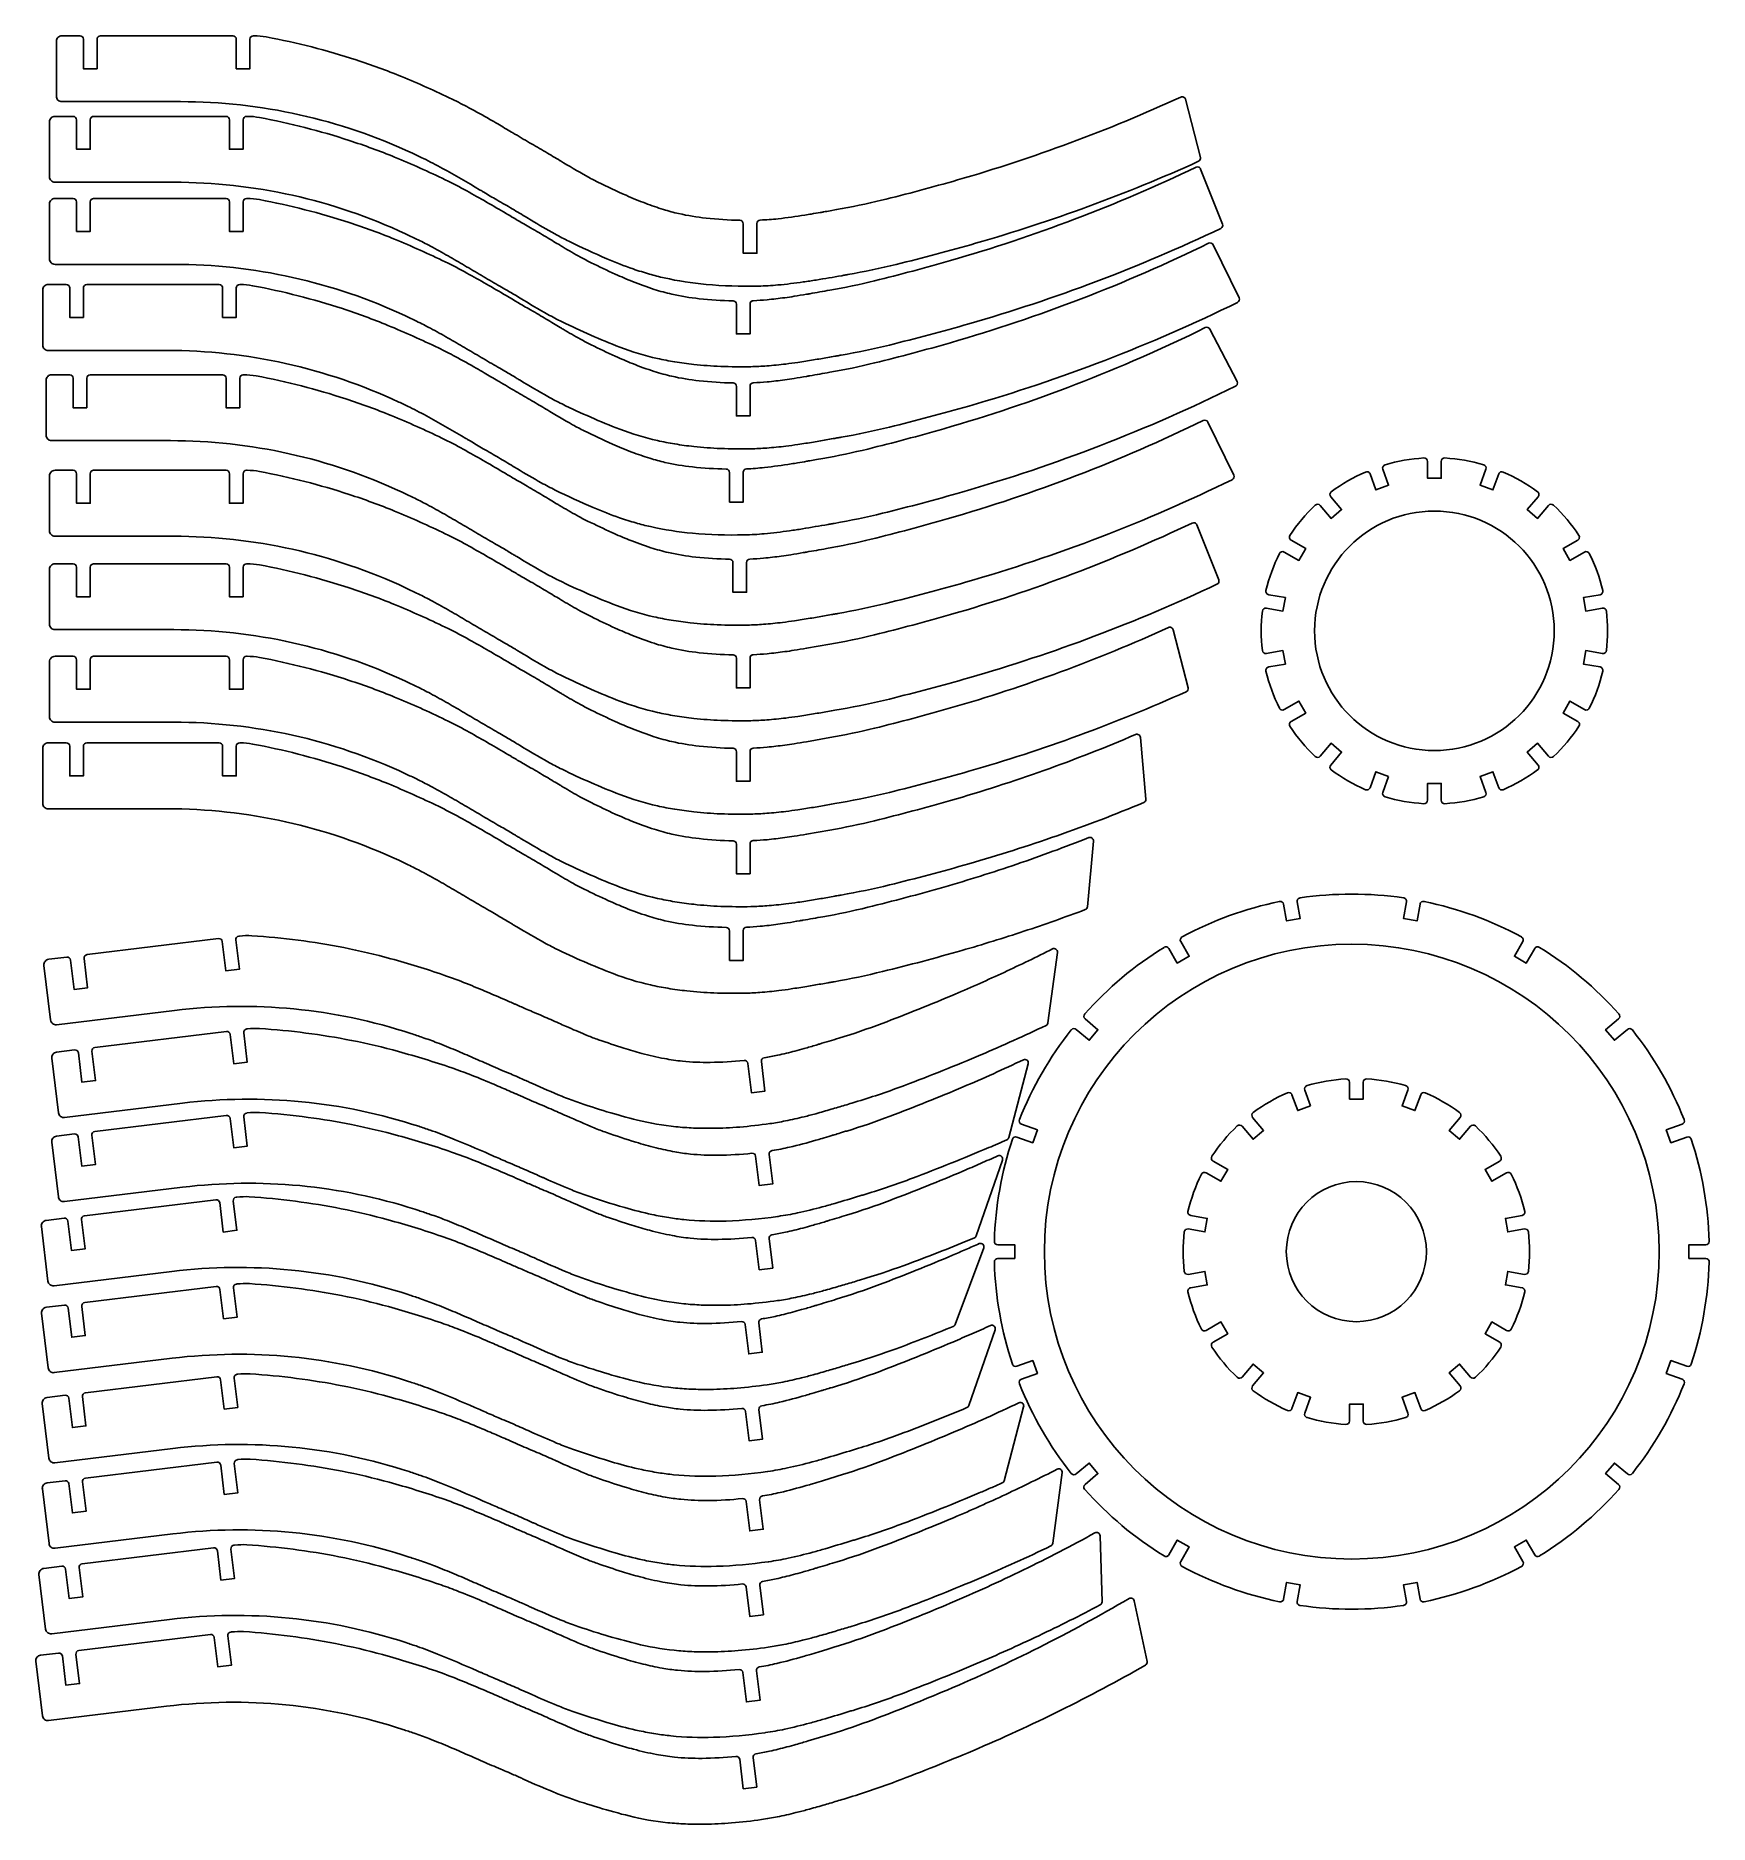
# Model space of a CAD drawing. Header units: millimetres. Extents: x 4049 to 4539, y 787 to 1311.
import ezdxf

# ---------------------------------------------------------------- set-up
doc = ezdxf.new("R2010")
doc.units = ezdxf.units.MM
doc.linetypes.add('K5LT_BASIC', pattern=[0])

msp = doc.modelspace()

# ---------------------------------------------------------------- linework, layer by layer
at = {"color": 150, "linetype": 'K5LT_BASIC', "true_color": 0x0080ff}
for points in [[(4213.74, 1267.73, 0.009224), (4221.99, 1263.87, 0.013772), (4227.63, 1261.54, 0.016028), (4232.96, 1259.7, 0.019721), (4237.38, 1258.52, 0.028102), (4245.39, 1257.18, 0.022984), (4255.29, 1256.56, -0.409223), (4256.27, 1255.56), (4256.27, 1246.9), (4260.27, 1246.9), (4260.27, 1255.61, -0.402696), (4261.23, 1256.61, 0.017988), (4266.47, 1257, 0.011942), (4274.31, 1258.07, 0.001883), (4276.21, 1258.38, 0.001348), (4278.86, 1258.84, 0.00035), (4279.82, 1259, 0.000171), (4281.76, 1259.34), (4283.61, 1259.67, 0.016857), (4296.72, 1262.42, 0.009801), (4318.98, 1268.35, 0.018907), (4351.98, 1279.21, 0.018759), (4384.33, 1292.63, -0.46691), (4385.72, 1291.98), (4390.13, 1274.98, -0.365194), (4389.58, 1273.82, -0.017984), (4357.27, 1260.6, -0.018106), (4324.31, 1249.82, -0.009989), (4301.05, 1243.63, -0.016669), (4286.94, 1240.67, 0.000143), (4286.33, 1240.56, 0.000071), (4285.1, 1240.34, -0.002647), (4277.61, 1239.07, -0.005294), (4273.85, 1238.49, -0.012955), (4266.45, 1237.62, -0.016777), (4260.7, 1237.29, -0.000561), (4260.52, 1237.29, -0.027333), (4245.4, 1237.79, -0.033365), (4233.15, 1239.7, -0.014632), (4228.84, 1240.8, -0.013051), (4224.09, 1242.3, -0.018585), (4216.39, 1245.28, -0.012477), (4205.24, 1250.42, -0.013638), (4201.17, 1252.55, -0.007736), (4194.17, 1256.62), (4192.98, 1257.34, 0.00204), (4188.67, 1259.91, 0.004088), (4186.5, 1261.17, -0.002559), (4184.15, 1262.53, -0.001568), (4180.33, 1264.77, -0.000076), (4179.93, 1265.01, -0.000038), (4179.13, 1265.49, 0.006901), (4168.22, 1271.75, 0.013857), (4162.66, 1274.65, 0.001761), (4161.03, 1275.43, 0.001797), (4159.43, 1276.18, 0.109897), (4091.6, 1291.28), (4056.84, 1291.28, -0.414214), (4055.24, 1292.88), (4055.24, 1308.97, -0.414214), (4056.84, 1310.57), (4062.15, 1310.57, -0.414214), (4063.15, 1309.57), (4063.15, 1300.92), (4067.15, 1300.92), (4067.15, 1309.57, -0.414214), (4068.15, 1310.57), (4106.91, 1310.57, -0.414214), (4107.91, 1309.57), (4107.91, 1300.92), (4111.91, 1300.92), (4111.91, 1309.57, -0.414214), (4112.91, 1310.57), (4113.11, 1310.57, -0.046509), (4116.68, 1310.23, -0.016145), (4129.98, 1307.28, -0.016277), (4142.96, 1303.51, -0.018238), (4156.25, 1298.63, -0.015886), (4171.08, 1292, -0.009789), (4175.96, 1289.51, -0.007563), (4182.15, 1286.08, -0.002175), (4184.42, 1284.76, -0.001212), (4188.48, 1282.37, -0.000006), (4188.6, 1282.29, -0.000003), (4188.85, 1282.15, 0.001352), (4193.74, 1279.27, 0.00288), (4196.06, 1277.93, -0.003961), (4198.42, 1276.56, -0.002157), (4202.73, 1273.98), (4202.78, 1273.96, 0.006569), (4210.34, 1269.53, 0.015001)], [(4203.24, 1226.83, 0.022433), (4220.2, 1219.42, 0.036326), (4231.15, 1216.11, 0.014712), (4236.22, 1215.12, 0.013504), (4241.79, 1214.36, 0.017144), (4249.68, 1213.78, 0.015324), (4258.52, 1213.7, 0.013813), (4263.17, 1213.92, 0.011483), (4268.74, 1214.48, 0.005942), (4272.27, 1214.96, 0.004548), (4276.86, 1215.68, 0.001632), (4278.95, 1216.03, 0.000818), (4283.1, 1216.75, -0.000071), (4284.33, 1216.97, -0.000143), (4284.94, 1217.08, 0.016669), (4299.05, 1220.04, 0.009989), (4322.31, 1226.23, 0.020523), (4359.59, 1238.63, 0.020335), (4396.08, 1254.17, 0.395403), (4396.58, 1255.44), (4390.17, 1271.54, 0.433977), (4388.81, 1272.08, -0.020621), (4353.28, 1256.86, -0.020827), (4316.98, 1244.77, -0.009801), (4294.72, 1238.83, -0.016857), (4281.61, 1236.08, -0.000197), (4275.77, 1235.06, -0.001191), (4274.81, 1234.89, -0.003195), (4271.17, 1234.3, -0.004256), (4268.43, 1233.9, -0.010704), (4263.24, 1233.29, -0.013942), (4259.23, 1233.02, 0.402696), (4258.27, 1232.02), (4258.27, 1223.31), (4254.27, 1223.31), (4254.27, 1231.97, 0.409223), (4253.29, 1232.97, -0.022984), (4243.39, 1233.6, -0.028102), (4235.38, 1234.93, -0.022627), (4230.25, 1236.33, -0.017635), (4223.84, 1238.65, -0.010921), (4218.84, 1240.79, -0.007563), (4211.74, 1244.14, -0.012846), (4208.63, 1245.77, -0.007677), (4203.55, 1248.7, -0.000708), (4202.65, 1249.24, -0.000339), (4200.78, 1250.37), (4200.78, 1250.37, 0.002143), (4196.42, 1252.97, 0.003975), (4194.06, 1254.34, -0.002342), (4192.05, 1255.5, -0.001545), (4189.02, 1257.27, -0.000232), (4188.31, 1257.7, -0.000114), (4186.85, 1258.56, 0.007212), (4175.35, 1265.15, 0.013537), (4169.08, 1268.41, 0.015886), (4154.25, 1275.04, 0.018238), (4140.96, 1279.92, 0.016277), (4127.98, 1283.69, 0.016145), (4114.68, 1286.64, 0.046509), (4111.11, 1286.98), (4110.91, 1286.98, 0.414214), (4109.91, 1285.98), (4109.91, 1277.33), (4105.91, 1277.33), (4105.91, 1285.98, 0.414214), (4104.91, 1286.98), (4066.15, 1286.98, 0.414214), (4065.15, 1285.98), (4065.15, 1277.33), (4061.15, 1277.33), (4061.15, 1285.98, 0.414214), (4060.15, 1286.98), (4054.84, 1286.98, 0.414214), (4053.24, 1285.38), (4053.24, 1269.29, 0.414214), (4054.84, 1267.69), (4089.6, 1267.69, -0.109897), (4157.43, 1252.59, -0.001797), (4159.03, 1251.84, -0.001761), (4160.66, 1251.06, -0.009435), (4164.72, 1248.99, -0.007265), (4169.91, 1246.12, -0.002706), (4172.32, 1244.73, -0.001352), (4177.13, 1241.9, 0.001412), (4182.04, 1239, 0.002829), (4184.5, 1237.58, -0.00355), (4186.5, 1236.42, -0.002291), (4189.58, 1234.59), (4190.98, 1233.75, 0.007169), (4199.1, 1229.01, 0.014412)], [(4203.24, 1202.79, 0.022433), (4220.2, 1195.39, 0.036326), (4231.15, 1192.08, 0.014712), (4236.22, 1191.09, 0.013504), (4241.79, 1190.33, 0.017144), (4249.68, 1189.75, 0.015324), (4258.52, 1189.66, 0.013813), (4263.17, 1189.89, 0.011483), (4268.74, 1190.45, 0.005942), (4272.27, 1190.92, 0.004548), (4276.86, 1191.64, 0.001632), (4278.95, 1192, 0.000818), (4283.1, 1192.72, -0.000071), (4284.33, 1192.94, -0.000143), (4284.94, 1193.04, 0.016669), (4299.05, 1196, 0.009989), (4322.31, 1202.19, 0.021921), (4362.09, 1215.55, 0.021686), (4400.97, 1232.5, 0.414145), (4401.43, 1233.83), (4393.85, 1249.37, 0.414285), (4392.51, 1249.83, -0.021682), (4355.16, 1233.55, -0.021927), (4316.98, 1220.73, -0.009801), (4294.72, 1214.8, -0.016857), (4281.61, 1212.05, -0.000197), (4275.77, 1211.03, -0.001191), (4274.81, 1210.86, -0.003195), (4271.17, 1210.27, -0.004256), (4268.43, 1209.86, -0.010704), (4263.24, 1209.25, -0.013942), (4259.23, 1208.98, 0.402696), (4258.27, 1207.99), (4258.27, 1199.28), (4254.27, 1199.28), (4254.27, 1207.94, 0.409223), (4253.29, 1208.94, -0.022984), (4243.39, 1209.56, -0.028102), (4235.38, 1210.9, -0.022627), (4230.25, 1212.3, -0.017635), (4223.84, 1214.62, -0.010921), (4218.84, 1216.76, -0.007563), (4211.74, 1220.11, -0.012846), (4208.63, 1221.74, -0.007677), (4203.55, 1224.67, -0.000708), (4202.65, 1225.2, -0.000339), (4200.78, 1226.33), (4200.78, 1226.33, 0.002143), (4196.42, 1228.94, 0.003975), (4194.06, 1230.31, -0.002342), (4192.05, 1231.46, -0.001545), (4189.02, 1233.24), (4186.85, 1234.53, 0.007212), (4175.35, 1241.12, 0.013537), (4169.08, 1244.38, 0.015886), (4154.25, 1251.01, 0.018238), (4140.96, 1255.89, 0.016277), (4127.98, 1259.66, 0.016145), (4114.68, 1262.61, 0.046509), (4111.11, 1262.94), (4110.91, 1262.94, 0.414214), (4109.91, 1261.94), (4109.91, 1253.3), (4105.91, 1253.3), (4105.91, 1261.94, 0.414214), (4104.91, 1262.94), (4066.15, 1262.94, 0.414214), (4065.15, 1261.94), (4065.15, 1253.3), (4061.15, 1253.3), (4061.15, 1261.94, 0.414214), (4060.15, 1262.94), (4054.84, 1262.94, 0.414214), (4053.24, 1261.34), (4053.24, 1245.25, 0.414214), (4054.84, 1243.65), (4089.6, 1243.65, -0.109897), (4157.43, 1228.56, -0.001797), (4159.03, 1227.81, -0.001761), (4160.66, 1227.02, -0.009435), (4164.72, 1224.95, -0.007265), (4169.91, 1222.09, -0.002706), (4172.32, 1220.69, -0.001352), (4177.13, 1217.86, 0.001412), (4182.04, 1214.97, 0.002829), (4184.5, 1213.55, -0.00355), (4186.5, 1212.39, -0.002291), (4189.58, 1210.56, -0.000191), (4190.05, 1210.28, -0.000096), (4190.98, 1209.71, 0.007169), (4199.1, 1204.97, 0.014412)], [(4209.74, 1194.91, 0.009224), (4217.99, 1191.05, 0.013772), (4223.63, 1188.72, 0.016028), (4228.96, 1186.88, 0.019721), (4233.38, 1185.7, 0.028102), (4241.39, 1184.36, 0.022984), (4251.29, 1183.74, -0.409223), (4252.27, 1182.74), (4252.27, 1174.07), (4256.27, 1174.07), (4256.27, 1182.78, -0.402696), (4257.23, 1183.78, 0.017988), (4262.47, 1184.18, 0.011942), (4270.31, 1185.25, 0.001883), (4272.21, 1185.56, 0.001348), (4274.86, 1186.01, 0.00035), (4275.82, 1186.18, 0.000171), (4277.76, 1186.52), (4279.61, 1186.84, 0.016857), (4292.72, 1189.6, 0.009801), (4314.98, 1195.53, 0.022232), (4353.69, 1208.55, 0.021975), (4391.53, 1225.13, -0.407681), (4392.86, 1224.7), (4400.83, 1209.35, -0.420547), (4400.39, 1207.99, -0.022076), (4360.81, 1190.62, -0.022327), (4320.31, 1176.99, -0.009989), (4297.05, 1170.8, -0.016669), (4282.94, 1167.84, 0.000143), (4282.33, 1167.73, 0.000071), (4281.1, 1167.52, -0.002647), (4273.61, 1166.24, -0.005294), (4269.85, 1165.66, -0.012955), (4262.45, 1164.79, -0.016777), (4256.7, 1164.47, -0.000561), (4256.52, 1164.46, -0.027333), (4241.4, 1164.96, -0.033365), (4229.15, 1166.87, -0.014632), (4224.84, 1167.98, -0.013051), (4220.09, 1169.48, -0.018585), (4212.39, 1172.46, -0.012477), (4201.24, 1177.59, -0.013638), (4197.17, 1179.73, -0.007736), (4190.17, 1183.8, -0.000137), (4189.77, 1184.04, -0.000069), (4188.98, 1184.51, 0.00204), (4184.67, 1187.09, 0.004088), (4182.5, 1188.35, -0.002559), (4180.15, 1189.7, -0.001568), (4176.33, 1191.95, -0.000076), (4175.93, 1192.19, -0.000038), (4175.13, 1192.66, 0.006901), (4164.22, 1198.93, 0.013857), (4158.66, 1201.82, 0.001761), (4157.03, 1202.6, 0.001797), (4155.43, 1203.36, 0.109897), (4087.6, 1218.45), (4052.84, 1218.45, -0.414214), (4051.24, 1220.05), (4051.24, 1236.14, -0.414214), (4052.84, 1237.74), (4058.15, 1237.74, -0.414214), (4059.15, 1236.74), (4059.15, 1228.1), (4063.15, 1228.1), (4063.15, 1236.74, -0.414214), (4064.15, 1237.74), (4102.91, 1237.74, -0.414214), (4103.91, 1236.74), (4103.91, 1228.1), (4107.91, 1228.1), (4107.91, 1236.74, -0.414214), (4108.91, 1237.74), (4109.11, 1237.74, -0.046509), (4112.68, 1237.41, -0.016145), (4125.98, 1234.46, -0.016277), (4138.96, 1230.69, -0.018238), (4152.25, 1225.8, -0.015886), (4167.08, 1219.18, -0.009789), (4171.96, 1216.69, -0.007563), (4178.15, 1213.26, -0.002175), (4180.42, 1211.94, -0.001212), (4184.48, 1209.54, -0.000006), (4184.6, 1209.47, -0.000003), (4184.85, 1209.33, 0.001352), (4189.74, 1206.44, 0.00288), (4192.06, 1205.11, -0.003961), (4194.42, 1203.73, -0.002157), (4198.73, 1201.16), (4198.78, 1201.13, 0.006569), (4206.34, 1196.7, 0.015001)], [(4399.4, 1180.62, 0.414523), (4399.86, 1181.95), (4392.27, 1197.49, 0.413893), (4390.94, 1197.95, -0.021518), (4353.87, 1181.84, -0.021757), (4315.98, 1169.13, -0.009801), (4293.72, 1163.2, -0.016857), (4280.61, 1160.45, -0.000197), (4274.77, 1159.43, -0.001191), (4273.81, 1159.26, -0.003195), (4270.17, 1158.67, -0.004256), (4267.43, 1158.26, -0.010704), (4262.24, 1157.65, -0.013942), (4258.23, 1157.38, 0.402696), (4257.27, 1156.38), (4257.27, 1147.68), (4253.27, 1147.68), (4253.27, 1156.34, 0.409223), (4252.29, 1157.34, -0.022984), (4242.39, 1157.96, -0.028102), (4234.38, 1159.3, -0.022627), (4229.25, 1160.7, -0.017635), (4222.84, 1163.02, -0.010921), (4217.84, 1165.16, -0.007563), (4210.74, 1168.51, -0.012846), (4207.63, 1170.14, -0.007677), (4202.55, 1173.06, -0.000708), (4201.65, 1173.6, -0.000339), (4199.78, 1174.73), (4199.78, 1174.73, 0.002143), (4195.42, 1177.33, 0.003975), (4193.06, 1178.71, -0.002342), (4191.05, 1179.86, -0.001545), (4188.02, 1181.64, -0.000232), (4187.31, 1182.06, -0.000114), (4185.85, 1182.93, 0.007212), (4174.35, 1189.52, 0.013537), (4168.08, 1192.78, 0.015886), (4153.25, 1199.41, 0.018238), (4139.96, 1204.29, 0.016277), (4126.98, 1208.06, 0.016145), (4113.68, 1211.01, 0.046509), (4110.11, 1211.34), (4109.91, 1211.34, 0.414214), (4108.91, 1210.34), (4108.91, 1201.7), (4104.91, 1201.7), (4104.91, 1210.34, 0.414214), (4103.91, 1211.34), (4065.15, 1211.34, 0.414214), (4064.15, 1210.34), (4064.15, 1201.7), (4060.15, 1201.7), (4060.15, 1210.34, 0.414214), (4059.15, 1211.34), (4053.84, 1211.34, 0.414214), (4052.24, 1209.74), (4052.24, 1193.65, 0.414214), (4053.84, 1192.05), (4088.6, 1192.05, -0.109897), (4156.43, 1176.96, -0.001797), (4158.03, 1176.21, -0.001761), (4159.66, 1175.42, -0.009435), (4163.72, 1173.35, -0.007265), (4168.91, 1170.49, -0.002706), (4171.32, 1169.09, -0.001352), (4176.13, 1166.26, 0.001412), (4181.04, 1163.37, 0.002829), (4183.5, 1161.95, -0.00355), (4185.5, 1160.79, -0.002291), (4188.58, 1158.96, -0.000191), (4189.05, 1158.67, -0.000096), (4189.98, 1158.11, 0.007169), (4198.1, 1153.37, 0.014412), (4202.24, 1151.19, 0.022433), (4219.2, 1143.79, 0.036326), (4230.15, 1140.48, 0.014712), (4235.22, 1139.49, 0.013504), (4240.79, 1138.73, 0.017144), (4248.68, 1138.14, 0.015324), (4257.52, 1138.06, 0.013813), (4262.17, 1138.29, 0.011483), (4267.74, 1138.85, 0.005942), (4271.27, 1139.32, 0.004548), (4275.86, 1140.04, 0.001632), (4277.95, 1140.4, 0.000818), (4282.1, 1141.12, -0.000071), (4283.33, 1141.34, -0.000143), (4283.94, 1141.44, 0.016669), (4298.05, 1144.4, 0.009989), (4321.31, 1150.59, 0.021757), (4360.8, 1163.83, 0.021527)], [(4395.45, 1151.3), (4389.05, 1167.39, 0.4332), (4387.69, 1167.93, -0.020299), (4352.71, 1153.03, -0.020494), (4316.98, 1141.15, -0.009801), (4294.72, 1135.22, -0.016857), (4281.61, 1132.46), (4274.81, 1131.28, -0.003195), (4271.17, 1130.68, -0.004256), (4268.43, 1130.28, -0.010704), (4263.24, 1129.67, -0.013942), (4259.23, 1129.4, 0.402696), (4258.27, 1128.4), (4258.27, 1119.69), (4254.27, 1119.69), (4254.27, 1128.35, 0.409223), (4253.29, 1129.35, -0.022984), (4243.39, 1129.98, -0.028102), (4235.38, 1131.31, -0.022627), (4230.25, 1132.72, -0.017635), (4223.84, 1135.04, -0.010921), (4218.84, 1137.17, -0.007563), (4211.74, 1140.53, -0.012846), (4208.63, 1142.15, -0.007677), (4203.55, 1145.08, -0.000708), (4202.65, 1145.62, -0.000339), (4200.78, 1146.75), (4200.78, 1146.75, 0.002143), (4196.42, 1149.35, 0.003975), (4194.06, 1150.72, -0.002342), (4192.05, 1151.88, -0.001545), (4189.02, 1153.66, -0.000232), (4188.31, 1154.08, -0.000114), (4186.85, 1154.94, 0.007212), (4175.35, 1161.54, 0.013537), (4169.08, 1164.79, 0.015886), (4154.25, 1171.42, 0.018238), (4140.96, 1176.3, 0.016277), (4127.98, 1180.08, 0.016145), (4114.68, 1183.03, 0.046509), (4111.11, 1183.36), (4110.91, 1183.36, 0.414214), (4109.91, 1182.36), (4109.91, 1173.72), (4105.91, 1173.72), (4105.91, 1182.36, 0.414214), (4104.91, 1183.36), (4066.15, 1183.36, 0.414214), (4065.15, 1182.36), (4065.15, 1173.72), (4061.15, 1173.72), (4061.15, 1182.36, 0.414214), (4060.15, 1183.36), (4054.84, 1183.36, 0.414214), (4053.24, 1181.76), (4053.24, 1165.67, 0.414214), (4054.84, 1164.07), (4089.6, 1164.07, -0.109897), (4157.43, 1148.98, -0.001797), (4159.03, 1148.22, -0.001761), (4160.66, 1147.44, -0.009435), (4164.72, 1145.37, -0.007265), (4169.91, 1142.5, -0.002706), (4172.32, 1141.11, -0.001352), (4177.13, 1138.28, 0.001412), (4182.04, 1135.39, 0.002829), (4184.5, 1133.97, -0.00355), (4186.5, 1132.81, -0.002291), (4189.58, 1130.97, -0.000191), (4190.05, 1130.69, -0.000096), (4190.98, 1130.13, 0.007169), (4199.1, 1125.39, 0.014412), (4203.24, 1123.21, 0.022433), (4220.2, 1115.81, 0.036326), (4231.15, 1112.49, 0.014712), (4236.22, 1111.51, 0.013504), (4241.79, 1110.75, 0.017144), (4249.68, 1110.16, 0.015324), (4258.52, 1110.08, 0.013813), (4263.17, 1110.31, 0.011483), (4268.74, 1110.86, 0.005942), (4272.27, 1111.34, 0.004548), (4276.86, 1112.06, 0.001632), (4278.95, 1112.41, 0.000818), (4283.1, 1113.14), (4284.94, 1113.46, 0.016669), (4299.05, 1116.42, 0.009989), (4322.31, 1122.61, 0.020202), (4359.02, 1134.79, 0.020024), (4394.95, 1150.02, 0.396134)], [(4445.19, 1093.74), (4441.43, 1095.11), (4439.74, 1090.46, -0.432022), (4438.4, 1089.88, -0.05712), (4428.41, 1095.65, -0.432022), (4428.23, 1097.1), (4431.42, 1100.89), (4428.35, 1103.46), (4425.17, 1099.67, -0.432022), (4423.72, 1099.59, -0.05712), (4416.3, 1108.43, -0.432022), (4416.63, 1109.85), (4420.92, 1112.32), (4418.92, 1115.79), (4414.63, 1113.31, -0.432022), (4413.24, 1113.73, -0.05712), (4409.29, 1124.58, -0.432022), (4410.09, 1125.8), (4414.96, 1126.65), (4414.27, 1130.59), (4409.39, 1129.73, -0.432022), (4408.23, 1130.61, -0.05712), (4408.23, 1142.15, -0.432022), (4409.39, 1143.02), (4414.27, 1142.16), (4414.96, 1146.1), (4410.09, 1146.96, -0.432022), (4409.29, 1148.18, -0.05712), (4413.24, 1159.02, -0.432022), (4414.63, 1159.44), (4418.92, 1156.97), (4420.92, 1160.43), (4416.63, 1162.91, -0.432022), (4416.3, 1164.32, -0.05712), (4423.72, 1173.17, -0.432022), (4425.17, 1173.08), (4428.35, 1169.29), (4431.42, 1171.86), (4428.23, 1175.65, -0.432022), (4428.41, 1177.1, -0.05712), (4438.4, 1182.87, -0.432022), (4439.74, 1182.3), (4441.43, 1177.65), (4445.19, 1179.01), (4443.5, 1183.66, -0.432022), (4444.15, 1184.96, -0.05712), (4455.52, 1186.97, -0.432022), (4456.58, 1185.97), (4456.58, 1181.02), (4460.58, 1181.02), (4460.58, 1185.97, -0.432022), (4461.64, 1186.97, -0.05712), (4473.01, 1184.96, -0.432022), (4473.66, 1183.66), (4471.97, 1179.01), (4475.73, 1177.65), (4477.42, 1182.3, -0.432022), (4478.76, 1182.87, -0.05712), (4488.76, 1177.1, -0.432022), (4488.93, 1175.65), (4485.75, 1171.86), (4488.81, 1169.29), (4491.99, 1173.08, -0.432022), (4493.45, 1173.17, -0.05712), (4500.87, 1164.32, -0.432022), (4500.53, 1162.91), (4496.25, 1160.43), (4498.25, 1156.97), (4502.53, 1159.44, -0.432022), (4503.93, 1159.02, -0.05712), (4507.87, 1148.18, -0.432022), (4507.07, 1146.96), (4502.2, 1146.1), (4502.9, 1142.16), (4507.77, 1143.02, -0.432022), (4508.94, 1142.15, -0.05712), (4508.94, 1130.61, -0.432022), (4507.77, 1129.73), (4502.9, 1130.59), (4502.2, 1126.65), (4507.07, 1125.8, -0.432022), (4507.87, 1124.58, -0.05712), (4503.93, 1113.73, -0.432022), (4502.53, 1113.31), (4498.25, 1115.79), (4496.25, 1112.32), (4500.53, 1109.85, -0.432022), (4500.87, 1108.43, -0.05712), (4493.45, 1099.59, -0.432022), (4491.99, 1099.67), (4488.81, 1103.46), (4485.75, 1100.89), (4488.93, 1097.1, -0.432022), (4488.76, 1095.65, -0.05712), (4478.76, 1089.88, -0.432022), (4477.42, 1090.46), (4475.73, 1095.11), (4471.97, 1093.74), (4473.66, 1089.09, -0.432022), (4473.01, 1087.79, -0.05712), (4461.64, 1085.78, -0.432022), (4460.58, 1086.78), (4460.58, 1091.73), (4456.58, 1091.73), (4456.58, 1086.78, -0.432022), (4455.52, 1085.78, -0.05712), (4444.15, 1087.79, -0.432022), (4443.5, 1089.09)], [(4385.96, 1118.54, 0.36622), (4386.52, 1119.71), (4382.11, 1136.68, 0.46577), (4380.73, 1137.34, -0.018297), (4349.17, 1124.36, -0.018432), (4316.98, 1113.8, -0.009801), (4294.72, 1107.87, -0.016857), (4281.61, 1105.11), (4274.81, 1103.93, -0.003195), (4271.17, 1103.33, -0.004256), (4268.43, 1102.93, -0.010704), (4263.24, 1102.32, -0.013942), (4259.23, 1102.05, 0.402696), (4258.27, 1101.05), (4258.27, 1092.34), (4254.27, 1092.34), (4254.27, 1101, 0.409223), (4253.29, 1102, -0.022984), (4243.39, 1102.63, -0.028102), (4235.38, 1103.96, -0.022627), (4230.25, 1105.37, -0.017635), (4223.84, 1107.69, -0.010921), (4218.84, 1109.83, -0.007563), (4211.74, 1113.18, -0.012846), (4208.63, 1114.8, -0.007677), (4203.55, 1117.73, -0.000708), (4202.65, 1118.27, -0.000339), (4200.78, 1119.4), (4200.78, 1119.4, 0.002143), (4196.42, 1122, 0.003975), (4194.06, 1123.38, -0.002342), (4192.05, 1124.53, -0.001545), (4189.02, 1126.31, -0.000232), (4188.31, 1126.73, -0.000114), (4186.85, 1127.59, 0.007212), (4175.35, 1134.19, 0.013537), (4169.08, 1137.44, 0.015886), (4154.25, 1144.07, 0.018238), (4140.96, 1148.95, 0.016277), (4127.98, 1152.73, 0.016145), (4114.68, 1155.68, 0.046509), (4111.11, 1156.01), (4110.91, 1156.01, 0.414214), (4109.91, 1155.01), (4109.91, 1146.37), (4105.91, 1146.37), (4105.91, 1155.01, 0.414214), (4104.91, 1156.01), (4066.15, 1156.01, 0.414214), (4065.15, 1155.01), (4065.15, 1146.37), (4061.15, 1146.37), (4061.15, 1155.01, 0.414214), (4060.15, 1156.01), (4054.84, 1156.01, 0.414214), (4053.24, 1154.41), (4053.24, 1138.32, 0.414214), (4054.84, 1136.72), (4089.6, 1136.72, -0.109897), (4157.43, 1121.63, -0.001797), (4159.03, 1120.87, -0.001761), (4160.66, 1120.09, -0.009435), (4164.72, 1118.02, -0.007265), (4169.91, 1115.16, -0.002706), (4172.32, 1113.76, -0.001352), (4177.13, 1110.93, 0.001412), (4182.04, 1108.04, 0.002829), (4184.5, 1106.62, -0.00355), (4186.5, 1105.46, -0.002291), (4189.58, 1103.62, -0.000191), (4190.05, 1103.34, -0.000096), (4190.98, 1102.78, 0.007169), (4199.1, 1098.04, 0.014412), (4203.24, 1095.86, 0.022433), (4220.2, 1088.46, 0.036326), (4231.15, 1085.14, 0.014712), (4236.22, 1084.16, 0.013504), (4241.79, 1083.4, 0.017144), (4249.68, 1082.81, 0.015324), (4258.52, 1082.73, 0.013813), (4263.17, 1082.96, 0.011483), (4268.74, 1083.51, 0.005942), (4272.27, 1083.99, 0.004548), (4276.86, 1084.71, 0.001632), (4278.95, 1085.06, 0.000818), (4283.1, 1085.79), (4284.94, 1086.11, 0.016669), (4299.05, 1089.07, 0.009989), (4322.31, 1095.26, 0.017648), (4354.44, 1105.74, 0.017537)], [(4374.15, 1087.12), (4372.52, 1105.19, 0.50966), (4371.13, 1106.02, -0.01553), (4344.29, 1095.51, -0.015604), (4316.98, 1086.72, -0.009801), (4294.72, 1080.79, -0.016857), (4281.61, 1078.03), (4274.81, 1076.85, -0.003195), (4271.17, 1076.25, -0.004256), (4268.43, 1075.85, -0.010704), (4263.24, 1075.24, -0.013942), (4259.23, 1074.97, 0.402696), (4258.27, 1073.97), (4258.27, 1065.26), (4254.27, 1065.26), (4254.27, 1073.92, 0.409223), (4253.29, 1074.92, -0.022984), (4243.39, 1075.55, -0.028102), (4235.38, 1076.88, -0.022627), (4230.25, 1078.28, -0.017635), (4223.84, 1080.61, -0.010921), (4218.84, 1082.74, -0.007563), (4211.74, 1086.1, -0.012846), (4208.63, 1087.72, -0.007677), (4203.55, 1090.65, -0.000708), (4202.65, 1091.19, -0.000339), (4200.78, 1092.32), (4200.78, 1092.32, 0.002143), (4196.42, 1094.92, 0.003975), (4194.06, 1096.29, -0.002342), (4192.05, 1097.45, -0.001545), (4189.02, 1099.22, -0.000232), (4188.31, 1099.65, -0.000114), (4186.85, 1100.51, 0.007212), (4175.35, 1107.11, 0.013537), (4169.08, 1110.36, 0.015886), (4154.25, 1116.99, 0.018238), (4140.96, 1121.87, 0.016277), (4127.98, 1125.65, 0.016145), (4114.68, 1128.6, 0.046509), (4111.11, 1128.93), (4110.91, 1128.93, 0.414214), (4109.91, 1127.93), (4109.91, 1119.28), (4105.91, 1119.28), (4105.91, 1127.93, 0.414214), (4104.91, 1128.93), (4066.15, 1128.93, 0.414214), (4065.15, 1127.93), (4065.15, 1119.28), (4061.15, 1119.28), (4061.15, 1127.93, 0.414214), (4060.15, 1128.93), (4054.84, 1128.93, 0.414214), (4053.24, 1127.33), (4053.24, 1111.24, 0.414214), (4054.84, 1109.64), (4089.6, 1109.64, -0.109897), (4157.43, 1094.55, -0.001797), (4159.03, 1093.79, -0.001761), (4160.66, 1093.01, -0.009435), (4164.72, 1090.94, -0.007265), (4169.91, 1088.07, -0.002706), (4172.32, 1086.68, -0.001352), (4177.13, 1083.85, 0.001412), (4182.04, 1080.96, 0.002829), (4184.5, 1079.53, -0.00355), (4186.5, 1078.37, -0.002291), (4189.58, 1076.54, -0.000191), (4190.05, 1076.26, -0.000096), (4190.98, 1075.7, 0.007169), (4199.1, 1070.96, 0.014412), (4203.24, 1068.78, 0.022433), (4220.2, 1061.38, 0.036326), (4231.15, 1058.06, 0.014712), (4236.22, 1057.08, 0.013504), (4241.79, 1056.32, 0.017144), (4249.68, 1055.73, 0.015324), (4258.52, 1055.65, 0.013813), (4263.17, 1055.88, 0.011483), (4268.74, 1056.43, 0.005942), (4272.27, 1056.91, 0.004548), (4276.86, 1057.63, 0.001632), (4278.95, 1057.98, 0.000818), (4283.1, 1058.71, -0.000071), (4284.33, 1058.92, -0.000143), (4284.94, 1059.03, 0.016669), (4299.05, 1061.99, 0.009989), (4322.31, 1068.18, 0.014143), (4348.13, 1076.4, 0.014094), (4373.54, 1086.11, 0.328007)], [(4356.4, 1054.78, 0.287969), (4357.04, 1055.62), (4358.77, 1074.82, 0.558738), (4357.41, 1075.84, -0.012147), (4336.35, 1068.08, -0.012175), (4314.98, 1061.37, -0.009801), (4292.72, 1055.44, -0.016857), (4279.61, 1052.68, -0.000197), (4273.77, 1051.66, -0.001191), (4272.81, 1051.5, -0.003195), (4269.17, 1050.9, -0.004256), (4266.43, 1050.5, -0.010704), (4261.24, 1049.89, -0.013942), (4257.23, 1049.62, 0.402696), (4256.27, 1048.62), (4256.27, 1039.91), (4252.27, 1039.91), (4252.27, 1048.57, 0.409223), (4251.29, 1049.57, -0.022984), (4241.39, 1050.2, -0.028102), (4233.38, 1051.53, -0.022627), (4228.25, 1052.93, -0.017635), (4221.84, 1055.26, -0.010921), (4216.84, 1057.39, -0.007563), (4209.74, 1060.75, -0.012846), (4206.63, 1062.37, -0.007677), (4201.55, 1065.3, -0.000708), (4200.65, 1065.84, -0.000339), (4198.78, 1066.97), (4198.78, 1066.97, 0.002143), (4194.42, 1069.57, 0.003975), (4192.06, 1070.94, -0.002342), (4190.05, 1072.1, -0.001545), (4187.02, 1073.88), (4184.85, 1075.16, 0.007212), (4173.35, 1081.76, 0.013537), (4167.08, 1085.01, 0.015886), (4152.25, 1091.64, 0.018238), (4138.96, 1096.52, 0.016277), (4125.98, 1100.3, 0.016145), (4112.68, 1103.25, 0.046509), (4109.11, 1103.58), (4108.91, 1103.58, 0.414214), (4107.91, 1102.58), (4107.91, 1093.93), (4103.91, 1093.93), (4103.91, 1102.58, 0.414214), (4102.91, 1103.58), (4064.15, 1103.58, 0.414214), (4063.15, 1102.58), (4063.15, 1093.93), (4059.15, 1093.93), (4059.15, 1102.58, 0.414214), (4058.15, 1103.58), (4052.84, 1103.58, 0.414214), (4051.24, 1101.98), (4051.24, 1085.89, 0.414214), (4052.84, 1084.29), (4087.6, 1084.29, -0.109897), (4155.43, 1069.2, -0.001797), (4157.03, 1068.44, -0.001761), (4158.66, 1067.66, -0.009435), (4162.72, 1065.59, -0.007265), (4167.91, 1062.72, -0.002706), (4170.32, 1061.33, -0.001352), (4175.13, 1058.5, 0.001412), (4180.04, 1055.61, 0.002829), (4182.5, 1054.19, -0.00355), (4184.5, 1053.03, -0.002291), (4187.58, 1051.19, -0.000191), (4188.05, 1050.91, -0.000096), (4188.98, 1050.35, 0.007169), (4197.1, 1045.61, 0.014412), (4201.24, 1043.43, 0.022433), (4218.2, 1036.03, 0.036326), (4229.15, 1032.71, 0.014712), (4234.22, 1031.73, 0.013504), (4239.79, 1030.97, 0.017144), (4247.68, 1030.38, 0.015324), (4256.52, 1030.3, 0.013813), (4261.17, 1030.53, 0.011483), (4266.74, 1031.08, 0.005942), (4270.27, 1031.56, 0.004548), (4274.86, 1032.28, 0.001632), (4276.95, 1032.63, 0.000818), (4281.1, 1033.36, -0.000071), (4282.33, 1033.57, -0.000143), (4282.94, 1033.68, 0.016669), (4297.05, 1036.64, 0.009989), (4320.31, 1042.83, 0.00991), (4338.46, 1048.44, 0.009899)], [(4379.45, 865.58, -0.072772), (4356.24, 885.06, -0.00015), (4356.19, 885.11, -0.413473), (4356.32, 886.51), (4360.11, 889.7), (4357.54, 892.76), (4353.75, 889.58, -0.432022), (4352.3, 889.75, -0.072772), (4337.15, 915.99, -0.00015), (4337.13, 916.05, -0.413473), (4337.72, 917.33), (4342.38, 919.02), (4341.01, 922.78), (4336.36, 921.09, -0.432022), (4335.06, 921.75, -0.072772), (4329.79, 951.59, -0.00015), (4329.79, 951.65, -0.413473), (4330.79, 952.65), (4335.74, 952.65), (4335.74, 956.65), (4330.79, 956.65, -0.432022), (4329.79, 957.71, -0.072772), (4335.06, 987.56, -0.00015), (4335.08, 987.62, -0.413473), (4336.36, 988.21), (4341.01, 986.52), (4342.38, 990.28), (4337.72, 991.97, -0.432022), (4337.15, 993.31, -0.072772), (4352.3, 1019.55, -0.00015), (4352.34, 1019.6, -0.413473), (4353.75, 1019.72), (4357.54, 1016.54), (4360.11, 1019.61), (4356.32, 1022.79, -0.432022), (4356.24, 1024.24, -0.072772), (4379.45, 1043.72, -0.00015), (4379.5, 1043.75, -0.413473), (4380.87, 1043.39), (4383.34, 1039.1), (4386.81, 1041.1), (4384.33, 1045.39, -0.432022), (4384.75, 1046.78, -0.072772), (4413.23, 1057.15, -0.00015), (4413.29, 1057.16, -0.413473), (4414.45, 1056.35), (4415.31, 1051.47), (4419.25, 1052.17), (4418.39, 1057.04, -0.432022), (4419.26, 1058.21, -0.072772), (4449.56, 1058.21, -0.00015), (4449.62, 1058.2, -0.413473), (4450.43, 1057.04), (4449.57, 1052.17), (4453.51, 1051.47), (4454.37, 1056.35, -0.432022), (4455.59, 1057.15, -0.072772), (4484.07, 1046.78, -0.00015), (4484.12, 1046.75, -0.413473), (4484.49, 1045.39), (4482.01, 1041.1), (4485.48, 1039.1), (4487.95, 1043.39, -0.432022), (4489.37, 1043.72, -0.072772), (4512.58, 1024.24, -0.00015), (4512.62, 1024.19, -0.413473), (4512.5, 1022.79), (4508.71, 1019.61), (4511.28, 1016.54), (4515.07, 1019.72, -0.432022), (4516.52, 1019.55, -0.072772), (4531.67, 993.31, -0.00015), (4531.69, 993.25, -0.413473), (4531.09, 991.97), (4526.44, 990.28), (4527.81, 986.52), (4532.46, 988.21, -0.432022), (4533.76, 987.56, -0.072772), (4539.02, 957.71, -0.00015), (4539.03, 957.65, -0.413473), (4538.03, 956.65), (4533.08, 956.65), (4533.08, 952.65), (4538.03, 952.65, -0.432022), (4539.02, 951.59, -0.072772), (4533.76, 921.75, -0.00015), (4533.74, 921.69, -0.413473), (4532.46, 921.09), (4527.81, 922.78), (4526.44, 919.02), (4531.09, 917.33, -0.432022), (4531.67, 915.99, -0.072772), (4516.52, 889.75, -0.00015), (4516.48, 889.7, -0.413473), (4515.07, 889.58), (4511.28, 892.76), (4508.71, 889.7), (4512.5, 886.51, -0.432022), (4512.58, 885.06, -0.072772), (4489.37, 865.58, -0.00015), (4489.31, 865.55, -0.413473), (4487.95, 865.92), (4485.48, 870.2), (4482.01, 868.2), (4484.49, 863.92, -0.432022), (4484.07, 862.52, -0.072772), (4455.59, 852.16, -0.00015), (4455.53, 852.14, -0.413473), (4454.37, 852.95), (4453.51, 857.83), (4449.57, 857.13), (4450.43, 852.26, -0.432022), (4449.56, 851.09, -0.072772), (4419.26, 851.09, -0.00015), (4419.19, 851.1, -0.413473), (4418.39, 852.26), (4419.25, 857.13), (4415.31, 857.83), (4414.45, 852.95, -0.432022), (4413.23, 852.16, -0.072772), (4384.75, 862.52, -0.00015), (4384.7, 862.55, -0.413473), (4384.33, 863.92), (4386.81, 868.2), (4383.34, 870.2), (4380.87, 865.92, -0.432022)], [(4345.47, 1021.63), (4348.23, 1042.25, 0.603936), (4346.78, 1043.28, -0.008524), (4332.65, 1036.41, -0.00853), (4318.31, 1030.03, -0.009801), (4296.93, 1021.45, -0.016857), (4284.25, 1017.13, -0.000197), (4278.58, 1015.42, -0.001191), (4277.64, 1015.13, -0.003195), (4274.1, 1014.1, -0.004256), (4271.43, 1013.37, -0.010704), (4266.35, 1012.14, -0.013942), (4262.41, 1011.39, 0.402696), (4261.58, 1010.28), (4262.63, 1001.63), (4258.66, 1001.15), (4257.62, 1009.75, 0.409223), (4256.52, 1010.62, -0.022984), (4246.61, 1010.05, -0.028102), (4238.51, 1010.4, -0.022627), (4233.24, 1011.17, -0.017635), (4226.59, 1012.7, -0.010921), (4221.37, 1014.22, -0.007563), (4213.92, 1016.69, -0.012846), (4210.64, 1017.92, -0.007677), (4205.24, 1020.22, -0.000708), (4204.29, 1020.64, -0.000339), (4202.29, 1021.54), (4202.29, 1021.54, 0.002143), (4197.65, 1023.59, 0.003975), (4195.13, 1024.67, -0.002342), (4193, 1025.58, -0.001545), (4189.79, 1026.97, -0.000232), (4189.02, 1027.31, -0.000114), (4187.47, 1027.99, 0.007212), (4175.26, 1033.14, 0.013537), (4168.64, 1035.62, 0.015886), (4153.12, 1040.4, 0.018238), (4139.34, 1043.64, 0.016277), (4126, 1045.82, 0.016145), (4112.43, 1047.14, 0.046509), (4108.85, 1047.04), (4108.66, 1047.01, 0.414214), (4107.78, 1045.9), (4108.83, 1037.32), (4104.86, 1036.83), (4103.81, 1045.41, 0.414214), (4102.7, 1046.29), (4064.21, 1041.6, 0.414214), (4063.34, 1040.48), (4064.39, 1031.9), (4060.42, 1031.42), (4059.37, 1040, 0.414214), (4058.26, 1040.87), (4052.99, 1040.23, 0.414214), (4051.6, 1038.45), (4053.54, 1022.47, 0.414214), (4055.32, 1021.08), (4089.83, 1025.28, -0.109897), (4158.99, 1018.51, -0.001797), (4160.67, 1017.95, -0.001761), (4162.38, 1017.37, -0.009435), (4166.66, 1015.81, -0.007265), (4172.16, 1013.59, -0.002706), (4174.72, 1012.5, -0.001352), (4179.83, 1010.27, 0.001412), (4185.06, 1007.99, 0.002829), (4187.68, 1006.88, -0.00355), (4189.8, 1005.97, -0.002291), (4193.08, 1004.52, -0.000191), (4193.58, 1004.3, -0.000096), (4194.57, 1003.86, 0.007169), (4203.21, 1000.13, 0.014412), (4207.58, 998.47, 0.022433), (4225.31, 993.17, 0.036326), (4236.58, 991.21, 0.014712), (4241.73, 990.84, 0.013504), (4247.35, 990.76, 0.017144), (4255.25, 991.13, 0.015324), (4264.04, 992.12, 0.013813), (4268.63, 992.91, 0.011483), (4274.09, 994.14, 0.005942), (4277.54, 995.04, 0.004548), (4282.01, 996.31, 0.001632), (4284.04, 996.91, 0.000818), (4288.07, 998.13, -0.000071), (4289.26, 998.49, -0.000143), (4289.86, 998.67, 0.016669), (4303.51, 1003.32, 0.009989), (4325.85, 1012.28, 0.00545), (4335.42, 1016.46, 0.00545), (4344.91, 1020.86, 0.253472)], [(4320.61, 1002.86, 0.005263), (4329.49, 1006.74, 0.005265), (4338.29, 1010.81, -0.638066), (4339.69, 1009.65), (4333.99, 988.04, -0.228864), (4333.43, 987.38, -0.001499), (4330.79, 986.23, -0.001498), (4328.15, 985.1, -0.009989), (4305.81, 976.15, -0.016669), (4292.16, 971.5, 0.000143), (4291.57, 971.32, 0.000071), (4290.38, 970.96, -0.002647), (4283.09, 968.78, -0.005294), (4279.43, 967.75, -0.012955), (4272.19, 966, -0.016777), (4266.52, 964.98, -0.000561), (4266.34, 964.95, -0.027333), (4251.27, 963.62, -0.033365), (4238.88, 964.04, -0.014632), (4234.47, 964.61, -0.013051), (4229.57, 965.52, -0.018585), (4221.58, 967.55, -0.012477), (4209.88, 971.3, -0.013638), (4205.58, 972.93, -0.007736), (4198.14, 976.12, -0.000137), (4197.72, 976.31, -0.000069), (4196.88, 976.68, 0.00204), (4192.28, 978.72, 0.004088), (4189.98, 979.71, -0.002559), (4187.48, 980.77, -0.001568), (4183.42, 982.54, -0.000076), (4182.99, 982.72, -0.000038), (4182.14, 983.1, 0.006901), (4170.55, 988, 0.013857), (4164.68, 990.2, 0.001761), (4162.97, 990.78, 0.001797), (4161.29, 991.34, 0.109897), (4092.13, 998.11), (4057.63, 993.91, -0.414214), (4055.85, 995.3), (4053.9, 1011.28, -0.414214), (4055.29, 1013.06), (4060.56, 1013.7, -0.414214), (4061.68, 1012.83), (4062.72, 1004.25), (4066.69, 1004.73), (4065.65, 1013.31, -0.414214), (4066.52, 1014.42), (4105, 1019.11, -0.414214), (4106.12, 1018.24), (4107.16, 1009.66), (4111.13, 1010.14), (4110.09, 1018.73, -0.414214), (4110.96, 1019.84), (4111.16, 1019.86, -0.046509), (4114.74, 1019.97, -0.016145), (4128.3, 1018.65, -0.016277), (4141.64, 1016.47, -0.018238), (4155.42, 1013.23, -0.015886), (4170.94, 1008.44, -0.009789), (4176.08, 1006.57, -0.007563), (4182.65, 1003.91, -0.002175), (4185.06, 1002.87, -0.001212), (4189.38, 1000.99, -0.000006), (4189.51, 1000.93, -0.000003), (4189.77, 1000.82, 0.001352), (4194.98, 998.55, 0.00288), (4197.44, 997.5, -0.003961), (4199.95, 996.42, -0.002157), (4204.54, 994.39), (4204.59, 994.37, 0.006569), (4212.64, 990.89, 0.015001), (4216.22, 989.52, 0.009224), (4224.88, 986.68, 0.013772), (4230.76, 985.05, 0.016028), (4236.27, 983.87, 0.019721), (4240.81, 983.23, 0.028102), (4248.92, 982.87, 0.022984), (4258.82, 983.45, -0.409223), (4259.92, 982.58), (4260.97, 973.98), (4264.94, 974.46), (4263.88, 983.11, -0.402696), (4264.72, 984.22, 0.017988), (4269.87, 985.24, 0.011942), (4277.52, 987.25, 0.001883), (4279.37, 987.79, 0.001348), (4281.95, 988.56, 0.00035), (4282.87, 988.84, 0.000171), (4284.76, 989.41, -0.000066), (4285.95, 989.78, -0.00013), (4286.56, 989.96, 0.016857), (4299.24, 994.28, 0.009801)], [(4422.35, 997.29), (4418.59, 995.92), (4416.9, 1000.57, 0.432022), (4415.56, 1001.15, 0.05712), (4405.56, 995.37, 0.432022), (4405.39, 993.93), (4408.57, 990.14), (4405.51, 987.57), (4402.33, 991.36, 0.432022), (4400.87, 991.44, 0.05712), (4393.46, 982.6, 0.432022), (4393.79, 981.18), (4398.08, 978.71), (4396.08, 975.24), (4391.79, 977.72, 0.432022), (4390.39, 977.3, 0.05712), (4386.45, 966.45, 0.432022), (4387.25, 965.23), (4392.12, 964.37), (4391.42, 960.43), (4386.55, 961.29, 0.432022), (4385.38, 960.42, 0.05712), (4385.38, 948.88, 0.432022), (4386.55, 948.01), (4391.42, 948.87), (4392.12, 944.93), (4387.25, 944.07, 0.432022), (4386.45, 942.85, 0.05712), (4390.39, 932, 0.432022), (4391.79, 931.59), (4396.08, 934.06), (4398.08, 930.6), (4393.79, 928.12, 0.432022), (4393.46, 926.7, 0.05712), (4400.87, 917.86, 0.432022), (4402.33, 917.94), (4405.51, 921.74), (4408.57, 919.16), (4405.39, 915.37, 0.432022), (4405.56, 913.93, 0.05712), (4415.56, 908.16, 0.432022), (4416.9, 908.73), (4418.59, 913.38), (4422.35, 912.01), (4420.66, 907.36, 0.432022), (4421.31, 906.06, 0.05712), (4432.68, 904.06, 0.432022), (4433.74, 905.06), (4433.74, 910.01), (4437.74, 910.01), (4437.74, 905.06, 0.432022), (4438.8, 904.06, 0.05712), (4450.17, 906.06, 0.432022), (4450.82, 907.36), (4449.13, 912.01), (4452.89, 913.38), (4454.58, 908.73, 0.432022), (4455.92, 908.16, 0.05712), (4465.92, 913.93, 0.432022), (4466.09, 915.37), (4462.9, 919.16), (4465.97, 921.74), (4469.15, 917.94, 0.432022), (4470.6, 917.86, 0.05712), (4478.02, 926.7, 0.432022), (4477.69, 928.12), (4473.4, 930.6), (4475.4, 934.06), (4479.69, 931.59, 0.432022), (4481.08, 932, 0.05712), (4485.03, 942.85, 0.432022), (4484.23, 944.07), (4479.36, 944.93), (4480.05, 948.87), (4484.93, 948.01, 0.432022), (4486.09, 948.88, 0.05712), (4486.09, 960.42, 0.432022), (4484.93, 961.29), (4480.05, 960.43), (4479.36, 964.37), (4484.23, 965.23, 0.432022), (4485.03, 966.45, 0.05712), (4481.08, 977.3, 0.432022), (4479.69, 977.72), (4475.4, 975.24), (4473.4, 978.71), (4477.69, 981.18, 0.432022), (4478.02, 982.6, 0.05712), (4470.6, 991.44, 0.432022), (4469.15, 991.36), (4465.97, 987.57), (4462.9, 990.14), (4466.09, 993.93, 0.432022), (4465.92, 995.37, 0.05712), (4455.92, 1001.15, 0.432022), (4454.58, 1000.57), (4452.89, 995.92), (4449.13, 997.29), (4450.82, 1001.94, 0.432022), (4450.17, 1003.24, 0.05712), (4438.8, 1005.24, 0.432022), (4437.74, 1004.25), (4437.74, 999.3), (4433.74, 999.3), (4433.74, 1004.25, 0.432022), (4432.68, 1005.24, 0.05712), (4421.31, 1003.24, 0.432022), (4420.66, 1001.94)], [(4320.59, 978.23, -0.009801), (4299.22, 969.65, -0.016857), (4286.54, 965.32, -0.000197), (4280.87, 963.61, -0.001191), (4279.93, 963.32, -0.003195), (4276.39, 962.3, -0.004256), (4273.72, 961.56, -0.010704), (4268.64, 960.33, -0.013942), (4264.7, 959.58, 0.402696), (4263.86, 958.47), (4264.92, 949.83), (4260.95, 949.34), (4259.9, 957.94, 0.409223), (4258.8, 958.81, -0.022984), (4248.9, 958.24, -0.028102), (4240.79, 958.59, -0.022627), (4235.53, 959.36, -0.017635), (4228.88, 960.89, -0.010921), (4223.66, 962.41, -0.007563), (4216.2, 964.88, -0.012846), (4212.92, 966.12, -0.007677), (4207.53, 968.41, -0.000708), (4206.57, 968.84, -0.000339), (4204.57, 969.73), (4204.57, 969.73, 0.002143), (4199.93, 971.79, 0.003975), (4197.42, 972.86, -0.002342), (4195.29, 973.77, -0.001545), (4192.07, 975.16), (4189.75, 976.18, 0.007212), (4177.54, 981.33, 0.013537), (4170.92, 983.81, 0.015886), (4155.4, 988.59, 0.018238), (4141.62, 991.83, 0.018277), (4128.96, 993.96, 0.016401), (4114.71, 995.36, 0.046509), (4111.13, 995.26), (4110.94, 995.23, 0.414214), (4110.06, 994.12), (4111.11, 985.54), (4107.14, 985.05), (4106.09, 993.63, 0.414214), (4104.98, 994.51), (4066.49, 989.82, 0.414214), (4065.62, 988.7), (4066.67, 980.12), (4062.7, 979.64), (4061.65, 988.22, 0.414214), (4060.54, 989.09), (4055.27, 988.45, 0.414214), (4053.88, 986.67), (4055.82, 970.69, 0.414214), (4057.6, 969.3), (4092.11, 973.5, -0.108464), (4160.18, 967.05, -0.000624), (4160.75, 966.87, -0.00062), (4161.32, 966.68, -0.001772), (4162.97, 966.13, -0.001736), (4164.66, 965.56, -0.009435), (4168.95, 964, -0.007265), (4174.45, 961.78, -0.002706), (4177.01, 960.69, -0.001352), (4182.12, 958.46, 0.001412), (4187.34, 956.19, 0.002829), (4189.96, 955.07, -0.00355), (4192.09, 954.16, -0.002291), (4195.37, 952.71, -0.000191), (4195.86, 952.49, -0.000096), (4196.86, 952.05, 0.007169), (4205.49, 948.33, 0.014412), (4209.86, 946.66, 0.022433), (4227.59, 941.36, 0.036326), (4238.86, 939.4, 0.014712), (4244.01, 939.03, 0.013504), (4249.64, 938.95, 0.017144), (4257.53, 939.33, 0.015324), (4266.32, 940.31, 0.013813), (4270.91, 941.1, 0.011483), (4276.38, 942.33, 0.005942), (4279.82, 943.23, 0.004548), (4284.29, 944.5, 0.001632), (4286.32, 945.1, 0.000818), (4290.36, 946.32), (4292.14, 946.87, 0.015395), (4304.94, 951.19, 0.010182), (4323.94, 958.7, 0.213369), (4324.49, 959.29), (4332.16, 981.47, 0.658489), (4330.81, 982.71, -0.003029), (4325.71, 980.44, -0.003028)], [(4317.55, 953.61, -0.009801), (4296.17, 945.02, -0.016857), (4283.49, 940.7, -0.000197), (4277.82, 938.99, -0.001191), (4276.88, 938.7, -0.003195), (4273.34, 937.68, -0.004256), (4270.67, 936.94, -0.010704), (4265.59, 935.71, -0.013942), (4261.65, 934.96, 0.402696), (4260.82, 933.85), (4261.87, 925.21), (4257.9, 924.72), (4256.85, 933.32, 0.409223), (4255.76, 934.19, -0.022984), (4245.85, 933.62, -0.028102), (4237.75, 933.97, -0.022627), (4232.48, 934.74, -0.017635), (4225.83, 936.27, -0.010921), (4220.61, 937.79, -0.007563), (4213.16, 940.26, -0.012846), (4209.88, 941.5, -0.007677), (4204.48, 943.79, -0.000708), (4203.52, 944.22, -0.000339), (4201.52, 945.11), (4201.52, 945.11, 0.002143), (4196.89, 947.17, 0.003975), (4194.37, 948.24, -0.002342), (4192.24, 949.15, -0.001545), (4189.02, 950.54, -0.000232), (4188.26, 950.88, -0.000114), (4186.71, 951.56, 0.007212), (4174.5, 956.71, 0.013537), (4167.88, 959.19, 0.015886), (4152.35, 963.97, 0.018238), (4138.58, 967.21, 0.016277), (4125.24, 969.39, 0.016145), (4111.67, 970.71, 0.046509), (4108.09, 970.61), (4107.89, 970.58, 0.414214), (4107.02, 969.47), (4108.07, 960.89), (4104.1, 960.4), (4103.05, 968.99, 0.414214), (4101.94, 969.86), (4063.45, 965.17, 0.414214), (4062.58, 964.05), (4063.63, 955.47), (4059.66, 954.99), (4058.61, 963.57, 0.414214), (4057.5, 964.44), (4052.23, 963.8, 0.414214), (4050.84, 962.02), (4052.78, 946.05, 0.414214), (4054.56, 944.65), (4089.07, 948.85, -0.109897), (4158.23, 942.08, -0.001797), (4159.91, 941.52, -0.001761), (4161.61, 940.94, -0.009435), (4165.9, 939.38, -0.007265), (4171.4, 937.16, -0.002706), (4173.96, 936.07, -0.001352), (4179.07, 933.84, 0.001412), (4184.3, 931.57, 0.002829), (4186.92, 930.45, -0.00355), (4189.04, 929.54, -0.002291), (4192.32, 928.09, -0.000191), (4192.82, 927.87, -0.000096), (4193.81, 927.43, 0.007169), (4202.44, 923.7, 0.014412), (4206.82, 922.04, 0.022433), (4224.55, 916.74, 0.036326), (4235.82, 914.78, 0.014712), (4240.97, 914.41, 0.013504), (4246.59, 914.33, 0.017144), (4254.49, 914.7, 0.015324), (4263.28, 915.69, 0.013813), (4267.87, 916.48, 0.011483), (4273.33, 917.71, 0.005942), (4276.78, 918.61, 0.004548), (4281.25, 919.88, 0.001632), (4283.27, 920.48, 0.000818), (4287.31, 921.7), (4289.09, 922.24, 0.014325), (4301.06, 926.25, 0.010087), (4317.76, 932.77, 0.20806), (4318.31, 933.35), (4326.69, 955.73, 0.665401), (4325.34, 957, -0.002308), (4321.45, 955.28, -0.002308)], [(4321.76, 908.99, -0.010173), (4302.16, 901.22, -0.015649), (4289.17, 896.83, 0.000143), (4288.58, 896.65, 0.000071), (4287.39, 896.29, -0.002647), (4280.1, 894.11, -0.005294), (4276.44, 893.08, -0.012955), (4269.2, 891.32, -0.016777), (4263.53, 890.3, -0.000561), (4263.35, 890.28, -0.027333), (4248.28, 888.95, -0.033365), (4235.89, 889.36, -0.014632), (4231.48, 889.94, -0.013051), (4226.58, 890.85, -0.018585), (4218.59, 892.88, -0.012477), (4206.89, 896.62, -0.013638), (4202.59, 898.25, -0.007736), (4195.15, 901.45, -0.000137), (4194.73, 901.63, -0.000069), (4193.89, 902.01, 0.00204), (4189.29, 904.05, 0.004088), (4186.99, 905.03, -0.002559), (4184.49, 906.1, -0.001568), (4180.43, 907.86, -0.000076), (4180, 908.05, -0.000038), (4179.15, 908.43, 0.006901), (4167.56, 913.33, 0.013857), (4161.69, 915.53, 0.001761), (4159.98, 916.11, 0.001797), (4158.3, 916.66, 0.109897), (4089.14, 923.44), (4054.64, 919.23, -0.414214), (4052.86, 920.63), (4050.91, 936.6, -0.414214), (4052.31, 938.38), (4057.57, 939.03, -0.414214), (4058.69, 938.15), (4059.73, 929.57), (4063.7, 930.06), (4062.66, 938.64, -0.414214), (4063.53, 939.75), (4102.01, 944.44, -0.414214), (4103.13, 943.57), (4104.17, 934.99), (4108.14, 935.47), (4107.1, 944.05, -0.414214), (4107.97, 945.17), (4108.17, 945.19, -0.046509), (4111.75, 945.29, -0.016145), (4125.31, 943.97, -0.016277), (4138.65, 941.8, -0.018238), (4152.43, 938.56, -0.015886), (4167.95, 933.77, -0.009789), (4173.09, 931.89, -0.007563), (4179.66, 929.23, -0.002175), (4182.07, 928.2, -0.001212), (4186.39, 926.31, -0.000006), (4186.52, 926.26, -0.000003), (4186.78, 926.14, 0.001352), (4191.99, 923.87, 0.00288), (4194.45, 922.83, -0.003961), (4196.96, 921.75, -0.002157), (4201.55, 919.72), (4201.6, 919.69, 0.006569), (4209.65, 916.21, 0.015001), (4213.23, 914.84, 0.009224), (4221.89, 912.01, 0.013772), (4227.77, 910.37, 0.016028), (4233.28, 909.19, 0.019721), (4237.82, 908.56, 0.028102), (4245.93, 908.2, 0.022984), (4255.83, 908.78, -0.409223), (4256.93, 907.9), (4257.98, 899.31), (4261.95, 899.79), (4260.89, 908.43, -0.402696), (4261.73, 909.54, 0.017988), (4266.88, 910.57, 0.011942), (4274.53, 912.58, 0.001883), (4276.38, 913.12, 0.001348), (4278.96, 913.89, 0.00035), (4279.88, 914.17, 0.000171), (4281.77, 914.74, -0.000066), (4282.96, 915.1, -0.00013), (4283.57, 915.29, 0.016857), (4296.25, 919.61, 0.009801), (4317.62, 928.19, 0.003267), (4323.15, 930.58, 0.003268), (4328.64, 933.03, -0.659174), (4330, 931.8), (4322.32, 909.59, -0.213112)], [(4317.82, 901.78, 0.005704), (4327.44, 905.99, 0.005705), (4336.96, 910.42, -0.639307), (4338.36, 909.27), (4332.65, 887.6, -0.227991), (4332.09, 886.94, -0.001913), (4328.73, 885.47, -0.001913), (4325.36, 884.02, -0.009989), (4303.02, 875.07, -0.016669), (4289.36, 870.42, 0.000143), (4288.77, 870.24, 0.000071), (4287.58, 869.88, -0.002647), (4280.3, 867.7, -0.005294), (4276.64, 866.67, -0.012955), (4269.39, 864.91, -0.016777), (4263.73, 863.89, -0.000561), (4263.55, 863.87, -0.027333), (4248.48, 862.54, -0.033365), (4236.09, 862.95, -0.014632), (4231.68, 863.53, -0.013051), (4226.78, 864.44, -0.018585), (4218.78, 866.47, -0.012477), (4207.09, 870.21, -0.013638), (4202.79, 871.84, -0.007736), (4195.34, 875.04, -0.000137), (4194.92, 875.22, -0.000069), (4194.08, 875.6, 0.00204), (4189.49, 877.64, 0.004088), (4187.19, 878.63, -0.002559), (4184.69, 879.69, -0.001568), (4180.63, 881.45, -0.000076), (4180.2, 881.64, -0.000038), (4179.34, 882.02, 0.006901), (4167.75, 886.92, 0.013857), (4161.88, 889.12, 0.001761), (4160.18, 889.7, 0.001797), (4158.5, 890.25, 0.109897), (4089.34, 897.03), (4054.83, 892.82, -0.414214), (4053.05, 894.22), (4051.11, 910.19, -0.414214), (4052.5, 911.97), (4057.77, 912.62, -0.414214), (4058.88, 911.74), (4059.93, 903.16), (4063.9, 903.65), (4062.85, 912.23, -0.414214), (4063.72, 913.34), (4102.21, 918.03, -0.414214), (4103.32, 917.16), (4104.37, 908.58), (4108.34, 909.06), (4107.29, 917.64, -0.414214), (4108.16, 918.76), (4108.36, 918.78, -0.046509), (4111.94, 918.88, -0.016145), (4125.51, 917.56, -0.016277), (4138.85, 915.39, -0.018238), (4152.63, 912.15, -0.015886), (4168.15, 907.36, -0.009789), (4173.29, 905.48, -0.007563), (4179.85, 902.82, -0.002175), (4182.27, 901.79, -0.001212), (4186.59, 899.91, -0.000006), (4186.72, 899.85, -0.000003), (4186.98, 899.73, 0.001352), (4192.19, 897.46, 0.00288), (4194.64, 896.42, -0.003961), (4197.16, 895.34, -0.002157), (4201.75, 893.31), (4201.8, 893.28, 0.006569), (4209.84, 889.8, 0.015001), (4213.43, 888.43, 0.009224), (4222.09, 885.6, 0.013772), (4227.97, 883.97, 0.016028), (4233.48, 882.78, 0.019721), (4238.02, 882.15, 0.028102), (4246.12, 881.79, 0.022984), (4256.03, 882.37, -0.409223), (4257.13, 881.49), (4258.17, 872.9), (4262.14, 873.38), (4261.09, 882.03, -0.402696), (4261.92, 883.13, 0.017988), (4267.08, 884.16, 0.011942), (4274.73, 886.17, 0.001883), (4276.58, 886.71, 0.001348), (4279.15, 887.48), (4281.96, 888.33, -0.000066), (4283.16, 888.7, -0.00013), (4283.76, 888.88, 0.016857), (4296.44, 893.2, 0.009801)], [(4348.2, 890.98, -0.009096), (4333.14, 883.6, -0.009103), (4317.84, 876.78, -0.009801), (4296.47, 868.2, -0.016857), (4283.79, 863.88, -0.000197), (4278.12, 862.16, -0.001191), (4277.18, 861.88, -0.003195), (4273.64, 860.85, -0.004256), (4270.97, 860.11, -0.010704), (4265.89, 858.88, -0.013942), (4261.95, 858.13, 0.402696), (4261.11, 857.02), (4262.17, 848.38), (4258.2, 847.89), (4257.15, 856.49, 0.409223), (4256.05, 857.37, -0.022984), (4246.15, 856.79, -0.028102), (4238.04, 857.14, -0.022627), (4232.78, 857.91, -0.017635), (4226.13, 859.44, -0.010921), (4220.91, 860.96, -0.007563), (4213.45, 863.43, -0.012846), (4210.18, 864.67, -0.007677), (4204.78, 866.96, -0.000708), (4203.82, 867.39, -0.000339), (4201.82, 868.28), (4201.82, 868.28, 0.002143), (4197.18, 870.34, 0.003975), (4194.67, 871.41, -0.002342), (4192.54, 872.32, -0.001545), (4189.32, 873.71, -0.000232), (4188.56, 874.05, -0.000114), (4187, 874.73, 0.007212), (4174.79, 879.89, 0.013537), (4168.18, 882.36, 0.015886), (4152.65, 887.15, 0.018238), (4138.87, 890.38, 0.016277), (4125.53, 892.56, 0.016145), (4111.97, 893.88, 0.046509), (4108.39, 893.78), (4108.19, 893.75, 0.414214), (4107.32, 892.64), (4108.36, 884.06), (4104.39, 883.57), (4103.35, 892.16, 0.414214), (4102.23, 893.03), (4063.75, 888.34, 0.414214), (4062.88, 887.23), (4063.92, 878.64), (4059.95, 878.16), (4058.91, 886.74, 0.414214), (4057.79, 887.61), (4052.53, 886.97, 0.414214), (4051.13, 885.19), (4053.08, 869.22, 0.414214), (4054.86, 867.82), (4089.36, 872.03, -0.109897), (4158.52, 865.25, -0.001797), (4160.2, 864.69, -0.001761), (4161.91, 864.11, -0.009435), (4166.2, 862.55, -0.007265), (4171.7, 860.33, -0.002706), (4174.26, 859.24, -0.001352), (4179.37, 857.01, 0.001412), (4184.59, 854.74, 0.002829), (4187.21, 853.62, -0.00355), (4189.34, 852.71, -0.002291), (4192.62, 851.27, -0.000191), (4193.11, 851.04, -0.000096), (4194.11, 850.6, 0.007169), (4202.74, 846.88, 0.014412), (4207.11, 845.21, 0.022433), (4224.84, 839.92, 0.036326), (4236.11, 837.95, 0.014712), (4241.26, 837.58, 0.013504), (4246.89, 837.5, 0.017144), (4254.79, 837.88, 0.015324), (4263.57, 838.86, 0.013813), (4268.16, 839.65, 0.011483), (4273.63, 840.88, 0.005942), (4277.07, 841.78, 0.004548), (4281.54, 843.05, 0.001632), (4283.57, 843.65, 0.000818), (4287.61, 844.87), (4289.39, 845.42, 0.016669), (4303.04, 850.06, 0.009989), (4325.38, 859.02, 0.005994), (4335.91, 863.64, 0.005994), (4346.32, 868.5, 0.252315), (4346.88, 869.27), (4349.65, 889.96, 0.605499)], [(4360.79, 851.25, -0.010487), (4342.77, 842.23, -0.010501), (4324.4, 833.98, -0.009989), (4302.07, 825.02, -0.016669), (4288.41, 820.37, 0.000143), (4287.82, 820.19, 0.000071), (4286.63, 819.83, -0.002647), (4279.35, 817.66, -0.005294), (4275.69, 816.63, -0.012955), (4268.44, 814.87, -0.016777), (4262.77, 813.85, -0.000561), (4262.6, 813.82, -0.027333), (4247.53, 812.49, -0.033365), (4235.13, 812.91, -0.014632), (4230.72, 813.48, -0.013051), (4225.82, 814.4, -0.018585), (4217.83, 816.42, -0.012477), (4206.13, 820.17, -0.013638), (4201.84, 821.8, -0.007736), (4194.39, 824.99, -0.000137), (4193.97, 825.18, -0.000069), (4193.13, 825.56, 0.00204), (4188.54, 827.59, 0.004088), (4186.23, 828.58, -0.002559), (4183.73, 829.64, -0.001568), (4179.67, 831.41, -0.000076), (4179.25, 831.6, -0.000038), (4178.39, 831.97, 0.006901), (4166.8, 836.87, 0.013857), (4160.93, 839.07, 0.001761), (4159.22, 839.65, 0.001797), (4157.55, 840.21, 0.109897), (4088.38, 846.98), (4053.88, 842.78, -0.414214), (4052.1, 844.17), (4050.15, 860.15, -0.414214), (4051.55, 861.93), (4056.81, 862.57, -0.414214), (4057.93, 861.7), (4058.97, 853.12), (4062.94, 853.6), (4061.9, 862.18, -0.414214), (4062.77, 863.3), (4101.26, 867.99, -0.414214), (4102.37, 867.11), (4103.41, 858.53), (4107.39, 859.02), (4106.34, 867.6, -0.414214), (4107.21, 868.71), (4107.41, 868.74, -0.046509), (4110.99, 868.84, -0.016145), (4124.55, 867.52, -0.016277), (4137.89, 865.34, -0.018238), (4151.67, 862.1, -0.015886), (4167.2, 857.32, -0.009789), (4172.34, 855.44, -0.007563), (4178.9, 852.78, -0.002175), (4181.31, 851.74, -0.001212), (4185.63, 849.86, -0.000006), (4185.76, 849.8, -0.000003), (4186.02, 849.69, 0.001352), (4191.23, 847.42, 0.00288), (4193.69, 846.37, -0.003961), (4196.2, 845.29, -0.002157), (4200.79, 843.26), (4200.84, 843.24, 0.006569), (4208.89, 839.76, 0.015001), (4212.48, 838.39, 0.009224), (4221.13, 835.55, 0.013772), (4227.01, 833.92, 0.016028), (4232.52, 832.74, 0.019721), (4237.06, 832.1, 0.028102), (4245.17, 831.75, 0.022984), (4255.07, 832.32, -0.409223), (4256.17, 831.45), (4257.22, 822.85), (4261.19, 823.33), (4260.14, 831.98, -0.402696), (4260.97, 833.09, 0.017988), (4266.12, 834.11, 0.011942), (4273.78, 836.12, 0.001883), (4275.62, 836.66, 0.001348), (4278.2, 837.43), (4281.01, 838.29, -0.000066), (4282.2, 838.65, -0.00013), (4282.81, 838.83, 0.016857), (4295.49, 843.15, 0.009801), (4316.87, 851.73, 0.012793), (4338.29, 861.48, 0.012759), (4359.24, 872.33, -0.560352), (4360.72, 871.49), (4361.32, 852.17, -0.286694)], [(4369.2, 853.12, -0.016097), (4342.93, 838.82, -0.016182), (4315.93, 826.32, -0.009801), (4294.55, 817.74, -0.016857), (4281.88, 813.42), (4275.27, 811.42, -0.003195), (4271.72, 810.39, -0.004256), (4269.06, 809.66, -0.010704), (4263.98, 808.43, -0.013942), (4260.04, 807.68, 0.402696), (4259.2, 806.57), (4260.26, 797.92), (4256.29, 797.44), (4255.24, 806.04, 0.409223), (4254.14, 806.91, -0.022984), (4244.24, 806.33, -0.028102), (4236.13, 806.69, -0.022627), (4230.87, 807.46, -0.017635), (4224.21, 808.99, -0.010921), (4218.99, 810.51, -0.007563), (4211.54, 812.98, -0.012846), (4208.26, 814.21, -0.007677), (4202.87, 816.51, -0.000708), (4201.91, 816.93, -0.000339), (4199.91, 817.83), (4199.91, 817.83, 0.002143), (4195.27, 819.88, 0.003975), (4192.76, 820.96, -0.002342), (4190.63, 821.86, -0.001545), (4187.41, 823.26, -0.000232), (4186.64, 823.6, -0.000114), (4185.09, 824.28, 0.007212), (4172.88, 829.43, 0.013537), (4166.26, 831.91, 0.015886), (4150.74, 836.69, 0.018238), (4136.96, 839.93, 0.016277), (4123.62, 842.11, 0.016145), (4110.05, 843.43, 0.046509), (4106.47, 843.32), (4106.28, 843.3, 0.414214), (4105.41, 842.19), (4106.45, 833.6), (4102.48, 833.12), (4101.44, 841.7, 0.414214), (4100.32, 842.57), (4061.84, 837.89, 0.414214), (4060.97, 836.77), (4062.01, 828.19), (4058.04, 827.71), (4057, 836.29, 0.414214), (4055.88, 837.16), (4050.61, 836.52, 0.414214), (4049.22, 834.74), (4051.17, 818.76, 0.414214), (4052.95, 817.37), (4087.45, 821.57, -0.109897), (4156.61, 814.8, -0.001797), (4158.29, 814.24, -0.001761), (4160, 813.66, -0.009435), (4164.29, 812.1, -0.007265), (4169.78, 809.88, -0.002706), (4172.35, 808.79, -0.001352), (4177.46, 806.56, 0.001412), (4182.68, 804.28, 0.002829), (4185.3, 803.17, -0.00355), (4187.43, 802.26, -0.002291), (4190.71, 800.81, -0.000191), (4191.2, 800.59, -0.000096), (4192.2, 800.14, 0.007169), (4200.83, 796.42, 0.014412), (4205.2, 794.76, 0.022433), (4222.93, 789.46, 0.036326), (4234.2, 787.5, 0.014712), (4239.35, 787.13, 0.013504), (4244.98, 787.05, 0.017144), (4252.87, 787.42, 0.015324), (4261.66, 788.41, 0.013813), (4266.25, 789.2, 0.011483), (4271.72, 790.43, 0.005942), (4275.16, 791.33, 0.004548), (4279.63, 792.6, 0.001632), (4281.66, 793.2, 0.000818), (4285.7, 794.42, -0.000071), (4286.88, 794.78, -0.000143), (4287.48, 794.96, 0.016669), (4301.13, 799.61, 0.009989), (4323.47, 808.56, 0.014699), (4349.06, 820.32, 0.014642), (4374.02, 833.61, 0.326785), (4374.5, 834.69), (4370.69, 852.46, 0.511103)]]:
    msp.add_lwpolyline(points, format="xyb", close=True, dxfattribs=at)
for centre, radius in [((4458.58, 1136.38), 35.06), ((4434.41, 954.65), 89.98), ((4435.74, 954.65), 20.5)]:
    msp.add_circle(centre, radius, dxfattribs=at)

doc.saveas('drawing.dxf')
